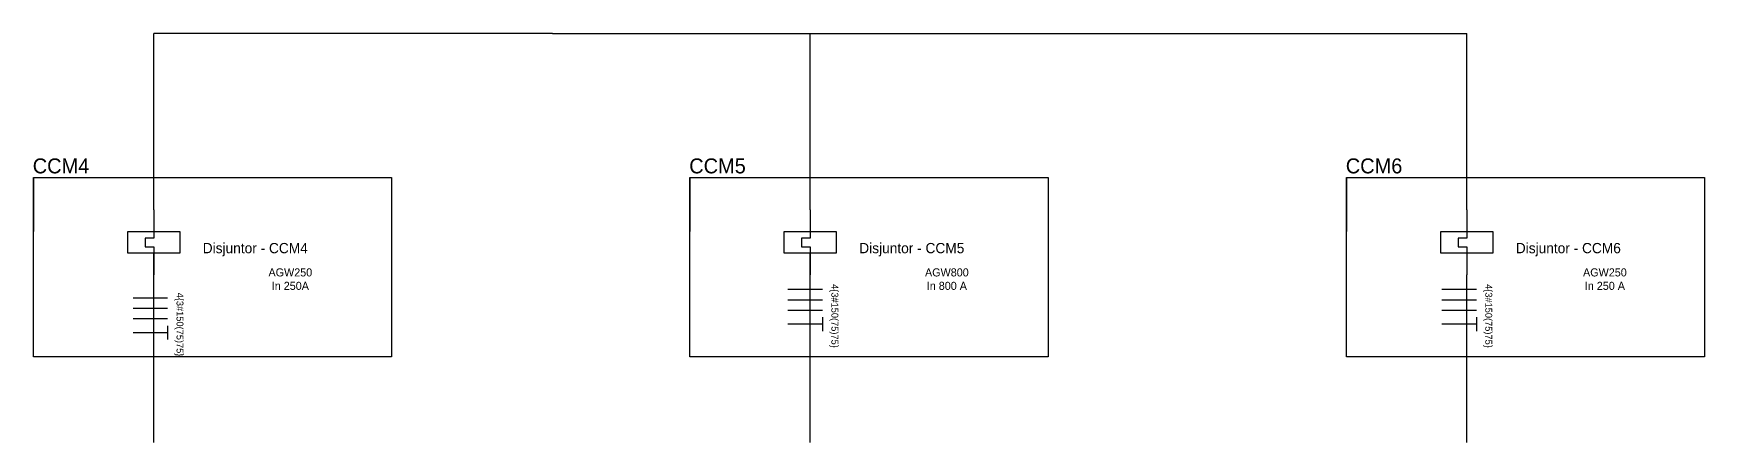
# Model space of a CAD drawing. Extents: x -543 to 641, y -96 to 322.
# Drawn here: x -383.7 to -287.2, y -15.5 to 8.1 of the extents above; entities that cross this region are included whole.
import ezdxf

# ---------------------------------------------------------------- set-up
doc = ezdxf.new("R2010")
doc.units = 0
doc.header["$MEASUREMENT"] = 0
for name, color, linetype in [('ELET_TRIFILAR_TEXTO', 4, 'Continuous'), ('ELET_UNIFILAR_TEXTO', 4, 'Continuous'), ('ELT_UNIFILAR_DESENHO', 5, 'Continuous')]:
    doc.layers.add(name, color=color, linetype=linetype)

msp = doc.modelspace()

# ---------------------------------------------------------------- texts
at = {"layer": 'ELET_TRIFILAR_TEXTO', "ltscale": 50}
msp.add_text('Disjuntor - CCM4 ', height=0.59177, dxfattribs=at).set_placement((-373.884, -4.59))
at = {"layer": 'ELET_TRIFILAR_TEXTO', "attachment_point": 1}
for s, insert, char_height in [('CCM4', (-383.7, 0.879), 0.8616), ('\\pxsm1,qc;{\\H0.48889x;AGW250 \\PIn 250A\\H2.04545x;\\C7; }', (-370.174, -5.463), 0.95165)]:
    msp.add_mtext(s, dxfattribs=dict(at, insert=insert, char_height=char_height))
at = {"layer": 'ELET_TRIFILAR_TEXTO', "insert": (-374.998, -6.864), "char_height": 0.39879, "width": 3.11582, "attachment_point": 1, "rotation": 270}
msp.add_mtext('\\A1;4\\{3#150(75)75\\}', dxfattribs=at)
at = {"layer": 'ELET_UNIFILAR_TEXTO', "ltscale": 50}
for s, p in [('Disjuntor - CCM5 ', (-335.974, -4.59)), ('Disjuntor - CCM6 ', (-298.064, -4.59))]:
    msp.add_text(s, height=0.59177, dxfattribs=at).set_placement(p)
at = {"layer": 'ELET_UNIFILAR_TEXTO', "attachment_point": 1}
for s, insert, char_height in [('CCM5', (-345.791, 0.879), 0.8616), ('\\pxsm1,qc;{\\H0.48889x;AGW800 \\PIn 800 A\\C7; }', (-332.264, -5.463), 0.95165), ('\\pxsm1,qc;{\\H0.48889x;AGW250  \\PIn 250 A\\H2.04545x;\\C7; }', (-294.354, -5.463), 0.95165)]:
    msp.add_mtext(s, dxfattribs=dict(at, insert=insert, char_height=char_height))
at = {"layer": 'ELET_UNIFILAR_TEXTO', "insert": (-307.881, 0.879), "char_height": 0.8616, "width": 4.83467, "attachment_point": 1}
msp.add_mtext('CCM6', dxfattribs=at)
at = {"layer": 'ELET_UNIFILAR_TEXTO', "char_height": 0.39879, "width": 3.11582, "attachment_point": 1, "rotation": 270}
for insert in [(-337.184, -6.37), (-299.427, -6.37)]:
    msp.add_mtext('\\A1;4\\{3#150(75)75\\}', dxfattribs=dict(at, insert=insert))

# ---------------------------------------------------------------- linework, layer by layer
at = {"layer": 'ELT_UNIFILAR_DESENHO'}
for p, q in [((-376.711, 1.524), (-376.711, 8.09)), ((-353.692, 8.09), (-376.711, 8.09)), ((-338.801, 1.524), (-338.801, 8.09)), ((-320.998, 8.09), (-300.892, 8.09)), ((-300.892, 1.524), (-300.892, 8.09)), ((-376.711, -2.088), (-376.711, 1.524)), ((-338.801, -2.088), (-338.801, 1.524)), ((-300.892, -2.088), (-300.892, 1.524)), ((-383.66, -0.22), (-362.982, -0.22)), ((-383.66, -10.559), (-383.66, -0.22)), ((-383.66, -0.22), (-383.66, -3.338)), ((-362.982, -0.22), (-362.982, -10.559)), ((-345.751, -0.22), (-345.751, -3.338)), ((-345.751, -0.22), (-325.073, -0.22)), ((-345.751, -10.559), (-345.751, -0.22)), ((-325.073, -0.22), (-325.073, -10.559)), ((-307.841, -0.22), (-307.841, -3.338)), ((-307.841, -0.22), (-287.163, -0.22)), ((-307.841, -10.559), (-307.841, -0.22)), ((-287.163, -0.22), (-287.163, -10.559)), ((-338.098, -6.691), (-340.092, -6.691)), ((-300.34, -6.691), (-302.334, -6.691)), ((-375.912, -7.185), (-377.906, -7.185)), ((-338.098, -7.289), (-340.092, -7.289)), ((-300.34, -7.289), (-302.334, -7.289)), ((-375.912, -7.783), (-377.906, -7.783)), ((-375.912, -8.381), (-377.906, -8.381)), ((-338.098, -7.888), (-340.092, -7.888)), ((-338.098, -8.682), (-340.092, -8.682)), ((-338.098, -8.284), (-338.098, -9.081)), ((-300.34, -7.888), (-302.334, -7.888)), ((-300.34, -8.682), (-302.334, -8.682)), ((-300.34, -8.284), (-300.34, -9.081)), ((-375.912, -9.176), (-377.906, -9.176)), ((-375.912, -8.777), (-375.912, -9.575)), ((-362.982, -10.559), (-383.66, -10.559)), ((-325.073, -10.559), (-345.751, -10.559)), ((-287.163, -10.559), (-307.841, -10.559))]:
    msp.add_line(p, q, dxfattribs=at)
at = {"layer": 'ELT_UNIFILAR_DESENHO', "ltscale": 50}
for p, q in [((-353.692, 8.09), (-320.998, 8.09)), ((-376.711, -2.088), (-376.711, -3.338)), ((-376.711, -2.088), (-376.711, -3.338)), ((-376.711, -2.088), (-376.711, -3.338)), ((-376.711, -2.088), (-376.711, -3.338)), ((-338.801, -2.088), (-338.801, -3.338)), ((-338.801, -2.088), (-338.801, -3.338)), ((-338.801, -2.088), (-338.801, -3.338)), ((-338.801, -2.088), (-338.801, -3.338)), ((-300.892, -2.088), (-300.892, -3.338)), ((-300.892, -2.088), (-300.892, -3.338)), ((-300.892, -2.088), (-300.892, -3.338)), ((-300.892, -2.088), (-300.892, -3.338)), ((-377.211, -3.713), (-377.211, -4.213)), ((-376.711, -3.713), (-377.211, -3.713)), ((-377.211, -3.713), (-377.211, -4.213)), ((-376.711, -3.713), (-377.211, -3.713)), ((-377.211, -3.713), (-377.211, -4.213)), ((-376.711, -3.713), (-377.211, -3.713)), ((-377.211, -3.713), (-377.211, -4.213)), ((-376.711, -3.713), (-377.211, -3.713)), ((-376.711, -3.338), (-376.711, -3.713)), ((-376.711, -3.338), (-376.711, -3.713)), ((-376.711, -3.338), (-376.711, -3.713)), ((-376.711, -3.338), (-376.711, -3.713)), ((-339.301, -3.713), (-339.301, -4.213)), ((-338.801, -3.713), (-339.301, -3.713)), ((-339.301, -3.713), (-339.301, -4.213)), ((-338.801, -3.713), (-339.301, -3.713)), ((-339.301, -3.713), (-339.301, -4.213)), ((-338.801, -3.713), (-339.301, -3.713)), ((-339.301, -3.713), (-339.301, -4.213)), ((-338.801, -3.713), (-339.301, -3.713)), ((-338.801, -3.338), (-338.801, -3.713)), ((-338.801, -3.338), (-338.801, -3.713)), ((-338.801, -3.338), (-338.801, -3.713)), ((-338.801, -3.338), (-338.801, -3.713)), ((-301.392, -3.713), (-301.392, -4.213)), ((-300.892, -3.713), (-301.392, -3.713)), ((-301.392, -3.713), (-301.392, -4.213)), ((-300.892, -3.713), (-301.392, -3.713)), ((-301.392, -3.713), (-301.392, -4.213)), ((-300.892, -3.713), (-301.392, -3.713)), ((-301.392, -3.713), (-301.392, -4.213)), ((-300.892, -3.713), (-301.392, -3.713)), ((-300.892, -3.338), (-300.892, -3.713)), ((-300.892, -3.338), (-300.892, -3.713)), ((-300.892, -3.338), (-300.892, -3.713)), ((-300.892, -3.338), (-300.892, -3.713)), ((-377.211, -4.213), (-376.711, -4.213)), ((-377.211, -4.213), (-376.711, -4.213)), ((-377.211, -4.213), (-376.711, -4.213)), ((-377.211, -4.213), (-376.711, -4.213)), ((-376.711, -4.213), (-376.711, -4.588)), ((-376.711, -4.213), (-376.711, -4.588)), ((-376.711, -4.213), (-376.711, -4.588)), ((-376.711, -4.213), (-376.711, -4.588)), ((-376.711, -4.588), (-376.711, -5.838)), ((-376.711, -4.588), (-376.711, -5.838)), ((-376.711, -4.588), (-376.711, -5.838)), ((-376.711, -4.588), (-376.711, -5.838)), ((-339.301, -4.213), (-338.801, -4.213)), ((-339.301, -4.213), (-338.801, -4.213)), ((-339.301, -4.213), (-338.801, -4.213)), ((-339.301, -4.213), (-338.801, -4.213)), ((-338.801, -4.213), (-338.801, -4.588)), ((-338.801, -4.213), (-338.801, -4.588)), ((-338.801, -4.213), (-338.801, -4.588)), ((-338.801, -4.213), (-338.801, -4.588)), ((-338.801, -4.588), (-338.801, -5.838)), ((-338.801, -4.588), (-338.801, -5.838)), ((-338.801, -4.588), (-338.801, -5.838)), ((-338.801, -4.588), (-338.801, -5.838)), ((-301.392, -4.213), (-300.892, -4.213)), ((-301.392, -4.213), (-300.892, -4.213)), ((-301.392, -4.213), (-300.892, -4.213)), ((-301.392, -4.213), (-300.892, -4.213)), ((-300.892, -4.213), (-300.892, -4.588)), ((-300.892, -4.213), (-300.892, -4.588)), ((-300.892, -4.213), (-300.892, -4.588)), ((-300.892, -4.213), (-300.892, -4.588)), ((-300.892, -4.588), (-300.892, -5.838)), ((-300.892, -4.588), (-300.892, -5.838)), ((-300.892, -4.588), (-300.892, -5.838)), ((-300.892, -4.588), (-300.892, -5.838))]:
    msp.add_line(p, q, dxfattribs=at)
at = {"layer": 'ELT_UNIFILAR_DESENHO', "linetype": 'ByBlock'}
for p, q in [((-376.711, -15.512), (-376.711, -4.588)), ((-338.801, -15.512), (-338.801, -4.588)), ((-300.892, -15.512), (-300.892, -5.838))]:
    msp.add_line(p, q, dxfattribs=at)
at = {"layer": 'ELT_UNIFILAR_DESENHO'}
for points in [[(-378.211, -3.338), (-375.211, -3.338), (-375.211, -4.588), (-378.211, -4.588)], [(-378.211, -3.338), (-375.211, -3.338), (-375.211, -4.588), (-378.211, -4.588)], [(-378.211, -3.338), (-375.211, -3.338), (-375.211, -4.588), (-378.211, -4.588)], [(-378.211, -3.338), (-375.211, -3.338), (-375.211, -4.588), (-378.211, -4.588)], [(-340.301, -3.338), (-337.301, -3.338), (-337.301, -4.588), (-340.301, -4.588)], [(-340.301, -3.338), (-337.301, -3.338), (-337.301, -4.588), (-340.301, -4.588)], [(-340.301, -3.338), (-337.301, -3.338), (-337.301, -4.588), (-340.301, -4.588)], [(-340.301, -3.338), (-337.301, -3.338), (-337.301, -4.588), (-340.301, -4.588)], [(-302.391, -3.338), (-299.392, -3.338), (-299.392, -4.588), (-302.391, -4.588)], [(-302.391, -3.338), (-299.392, -3.338), (-299.392, -4.588), (-302.391, -4.588)], [(-302.391, -3.338), (-299.392, -3.338), (-299.392, -4.588), (-302.391, -4.588)], [(-302.391, -3.338), (-299.392, -3.338), (-299.392, -4.588), (-302.391, -4.588)]]:
    msp.add_lwpolyline(points, close=True, dxfattribs=at)

msp.set_redraw_order([(e.dxf.handle, doc.entitydb.next_handle()) for e in msp.query("TEXT MTEXT ATTDEF DIMENSION ARC_DIMENSION")])  # texts and dimensions are drawn at this point

doc.saveas('drawing.dxf')
